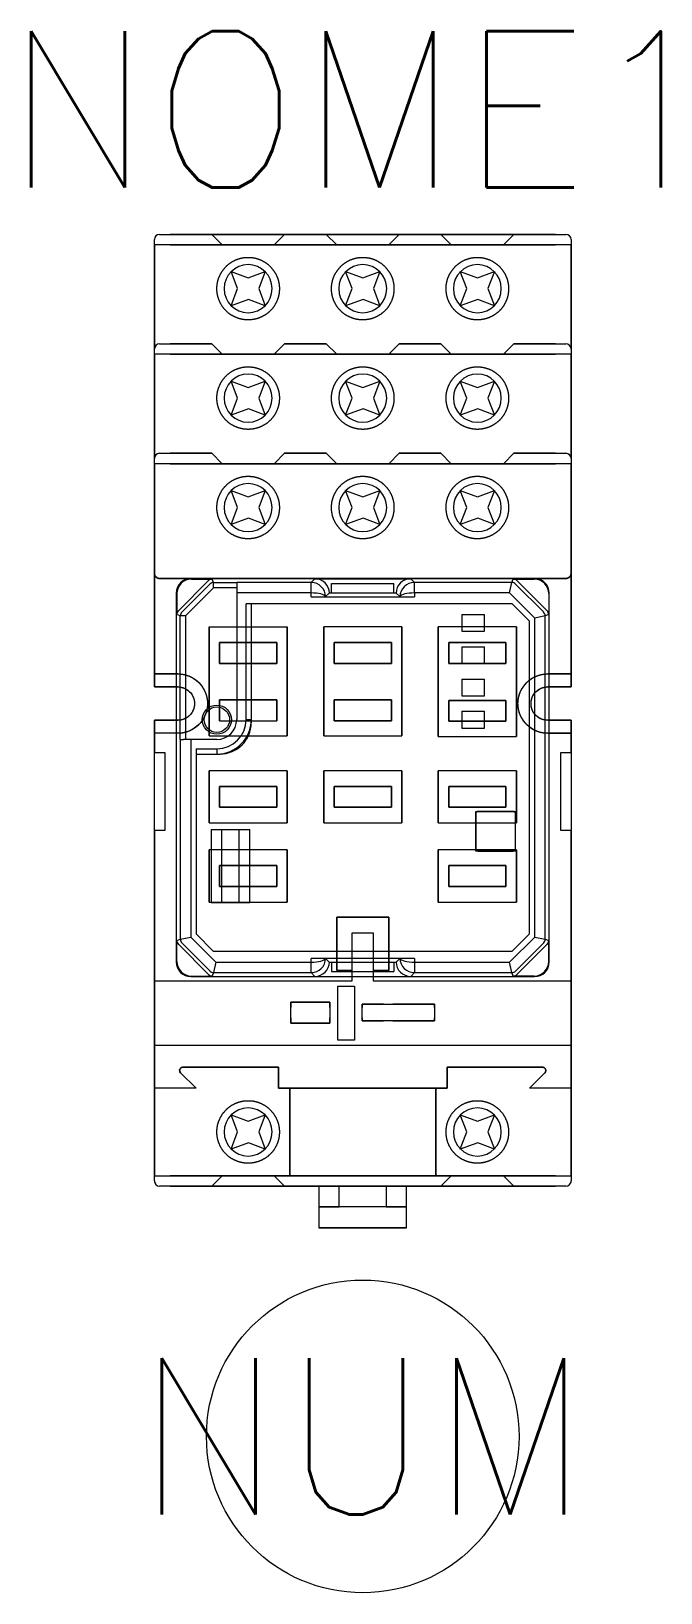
# Model space of a CAD drawing. Header units: millimetres. Extents: x -1.2 to 4.9, y -8.5 to 6.5.
import ezdxf
from ezdxf.enums import TextEntityAlignment as Align

# ---------------------------------------------------------------- set-up
doc = ezdxf.new("R2010")
doc.units = ezdxf.units.MM
doc.styles.add('Romans', font='romans.shx')

# ---------------------------------------------------------------- blocks, each defined once
blk = doc.blocks.new('SE2')
at = {"color": 7, "linetype": 'Continuous'}
for p, q in [((50.01, 102.07), (52.91, 104.97)), ((84.21, 105.17), (51.21, 105.17)), ((51.27, 105.11), (53.27, 105.11)), ((53.4, 104.78), (53.27, 105.11)), ((62.75, 104.78), (63.11, 105.14)), ((63.11, 105.14), (72.31, 105.14)), ((72.31, 105.14), (72.68, 104.78)), ((82.02, 104.78), (82.16, 105.11)), ((82.16, 105.11), (84.16, 105.11)), ((85.41, 102.07), (82.51, 104.97)), ((49.81, 103.77), (49.81, 68.37)), ((49.87, 103.71), (49.87, 101.71)), ((50.34, 101.93), (53.05, 104.64)), ((53.4, 104.28), (50.7, 101.58)), ((53.4, 104.78), (55.61, 104.78)), ((53.4, 104.28), (53.4, 104.78)), ((55.61, 104.28), (53.4, 104.28)), ((55.61, 104.78), (55.61, 103.78)), ((55.61, 104.78), (55.61, 104.78)), ((62.75, 104.78), (55.61, 104.78)), ((55.61, 103.78), (55.61, 91.62)), ((62.75, 103.78), (55.61, 103.78)), ((62.75, 103.78), (62.75, 104.78)), ((62.75, 103.41), (62.75, 103.78)), ((62.75, 103.41), (72.68, 103.41)), ((64.15, 103.42), (64.14, 103.42)), ((64.49, 103.77), (64.15, 103.42)), ((70.93, 103.77), (64.49, 103.77)), ((64.71, 103.77), (64.71, 104.67)), ((64.71, 104.67), (70.71, 104.67)), ((70.71, 103.77), (70.71, 104.67)), ((70.71, 103.77), (70.71, 104.67)), ((71.28, 103.42), (70.93, 103.77)), ((71.28, 103.42), (71.28, 103.42)), ((82.02, 104.78), (72.68, 104.78)), ((72.68, 103.78), (72.68, 104.78)), ((72.68, 103.78), (72.68, 103.41)), ((81.81, 103.78), (72.68, 103.78)), ((81.81, 103.78), (82.02, 104.78)), ((84.22, 101.37), (81.81, 103.78)), ((82.37, 104.63), (85.08, 101.93)), ((85.56, 103.71), (85.56, 101.71)), ((85.61, 68.37), (85.61, 103.77)), ((82.06, 102.72), (56.51, 102.72)), ((56.51, 91.62), (56.51, 102.72)), ((57.01, 102.72), (57.01, 91.32)), ((82.06, 102.72), (57.01, 102.72)), ((82.06, 102.72), (83.71, 101.07)), ((82.06, 102.72), (83.71, 101.07)), ((50.2, 101.58), (49.87, 101.71)), ((50.2, 89.72), (50.2, 101.58)), ((50.7, 101.58), (50.2, 101.58)), ((50.7, 101.58), (50.7, 89.72)), ((77.21, 101.72), (77.21, 100.12)), ((77.21, 101.72), (79.41, 101.72)), ((79.41, 100.12), (79.41, 101.72)), ((83.71, 71.07), (83.71, 101.07)), ((85.22, 101.57), (84.22, 101.37)), ((84.22, 70.77), (84.22, 101.37)), ((85.56, 101.71), (85.22, 101.57)), ((85.22, 70.56), (85.22, 101.57)), ((77.21, 100.12), (79.41, 100.12)), ((77.21, 98.62), (77.21, 97.02)), ((77.21, 98.62), (79.41, 98.62)), ((79.41, 97.02), (79.41, 98.62)), ((77.21, 97.02), (79.41, 97.02)), ((77.21, 95.52), (77.21, 93.92)), ((77.21, 95.52), (79.41, 95.52)), ((79.41, 93.92), (79.41, 95.52)), ((77.21, 93.92), (79.41, 93.92)), ((56.51, 91.62), (57.01, 91.62)), ((77.21, 92.42), (77.21, 90.82)), ((77.21, 92.42), (79.41, 92.42)), ((79.41, 90.82), (79.41, 92.42)), ((77.21, 90.82), (79.41, 90.82)), ((50.2, 89.72), (50.2, 89.72)), ((50.2, 89.72), (50.49, 89.72)), ((50.2, 89.72), (50.2, 70.56)), ((51.2, 89.72), (50.49, 89.72)), ((51.2, 89.72), (51.2, 70.77)), ((53.71, 89.72), (51.2, 89.72)), ((51.71, 88.82), (51.71, 71.07)), ((51.71, 88.82), (53.71, 88.82)), ((53.71, 88.82), (53.71, 88.32)), ((51.71, 88.32), (54.01, 88.32)), ((51.71, 88.32), (51.71, 71.07)), ((78.56, 79.02), (78.56, 82.82)), ((78.56, 82.82), (82.36, 82.82)), ((78.56, 82.62), (78.56, 79.22)), ((82.16, 82.82), (78.76, 82.82)), ((82.36, 79.02), (82.36, 82.82)), ((82.36, 79.22), (82.36, 82.62)), ((53.16, 81.07), (53.16, 74.07)), ((53.16, 81.07), (56.86, 81.07)), ((54.16, 81.07), (54.16, 74.07)), ((55.86, 74.07), (55.86, 81.07)), ((56.86, 74.07), (56.86, 81.07)), ((82.36, 79.02), (78.56, 79.02)), ((78.76, 79.02), (82.16, 79.02)), ((83.71, 71.07), (83.71, 76.2)), ((53.16, 74.07), (56.86, 74.07)), ((49.87, 70.42), (50.2, 70.56)), ((49.87, 68.42), (49.87, 70.42)), ((50.2, 70.56), (51.2, 70.77)), ((53.61, 68.36), (51.2, 70.77)), ((53.36, 69.42), (51.71, 71.07)), ((51.71, 71.07), (53.36, 69.42)), ((84.22, 70.77), (81.81, 68.36)), ((83.71, 71.07), (82.06, 69.42)), ((82.06, 69.42), (83.71, 71.07)), ((84.22, 70.77), (85.22, 70.56)), ((85.22, 70.56), (85.56, 70.42)), ((85.56, 68.42), (85.56, 70.42)), ((52.91, 67.17), (50.01, 70.07)), ((53.05, 67.5), (50.35, 70.21)), ((53.36, 69.42), (82.06, 69.42)), ((53.36, 69.42), (82.06, 69.42)), ((85.08, 70.21), (82.37, 67.5)), ((85.41, 70.07), (82.51, 67.17)), ((53.61, 68.36), (53.4, 67.36)), ((53.61, 68.36), (62.75, 68.36)), ((72.68, 68.72), (62.75, 68.72)), ((62.75, 68.36), (62.75, 68.72)), ((62.75, 67.36), (62.75, 68.36)), ((64.14, 68.71), (64.15, 68.71)), ((64.15, 68.71), (64.49, 68.37)), ((64.49, 68.37), (70.93, 68.37)), ((64.71, 68.37), (64.71, 67.47)), ((64.71, 67.47), (70.71, 67.47)), ((70.71, 68.37), (70.71, 67.47)), ((70.71, 68.37), (70.71, 67.47)), ((70.93, 68.37), (71.28, 68.71)), ((71.28, 68.71), (71.28, 68.71)), ((72.68, 68.72), (72.68, 68.36)), ((72.68, 68.36), (81.81, 68.36)), ((72.68, 68.36), (72.68, 67.36)), ((82.02, 67.36), (81.81, 68.36)), ((51.21, 66.97), (84.21, 66.97)), ((51.27, 67.02), (53.27, 67.02)), ((53.4, 67.36), (53.27, 67.02)), ((53.4, 67.36), (62.75, 67.36)), ((63.11, 66.99), (62.75, 67.36)), ((63.11, 66.99), (72.31, 66.99)), ((72.68, 67.36), (72.31, 66.99)), ((72.68, 67.36), (82.02, 67.36)), ((82.16, 67.02), (82.02, 67.36)), ((84.16, 67.02), (82.16, 67.02))]:
    blk.add_line(p, q, dxfattribs=at)
for radius in [1.4, 1.22]:
    blk.add_circle((53.71, 91.62), radius, dxfattribs=at)
for centre, radius, start, end in [((53.4, 104.28), 0.5, 90.0018, 134.9982), ((62.75, 103.38), 1.4, 89.5012, 89.9969), ((72.68, 103.38), 1.4, 90.0031, 90.4988), ((82.02, 104.28), 0.5, 45.0018, 89.9982), ((50.7, 101.58), 0.5, 135.0018, 179.9982), ((84.72, 101.57), 0.5, 0.0018, 44.9982), ((53.71, 91.62), 1.9, 270, 360), ((53.71, 91.62), 2.8, 270, 0), ((53.71, 91.62), 3.3, 270, 0), ((54.01, 91.32), 3, 270, 360), ((78.76, 82.62), 0.2, 90, 180), ((82.16, 82.62), 0.2, 0, 90), ((78.76, 79.22), 0.2, 180, 270), ((82.16, 79.22), 0.2, 270, 0), ((50.7, 70.56), 0.5, 180.0018, 224.9982), ((84.72, 70.56), 0.5, 315.0018, 359.9982), ((53.4, 67.86), 0.5, 225.0018, 269.9982), ((82.02, 67.86), 0.5, 270.0018, 314.9982), ((62.75, 68.76), 1.4, 270.0031, 270.4988), ((72.68, 68.76), 1.4, 269.5012, 269.9969)]:
    blk.add_arc(centre, radius, start, end, dxfattribs=at)
for centre, major_axis, ratio, start_param, end_param in [((51.21, 103.77), (0.99, -0.99), 0.999924, 2.356233, 3.926953), ((51.27, 103.71), (0.99, -0.99), 0.999924, 2.356233, 3.926953), ((53.27, 104.61), (0.191, -0.462), 0.999955, 2.748909, 3.534284), ((63.11, 103.74), (-0.99, -0.99), 0.999924, 2.372402, 3.926953), ((72.31, 103.74), (0.99, -0.99), 0.999924, 2.356233, 3.910783), ((82.16, 104.61), (-0.191, -0.462), 0.999955, 2.748909, 3.534276), ((84.16, 103.71), (-0.99, -0.99), 0.999924, 2.356233, 3.926953), ((84.21, 103.77), (-0.99, -0.99), 0.999924, 2.355257, 3.926953), ((62.75, 103.38), (-0.283, -0.283), 0.999924, 3.918302, 3.926953), ((62.75, 103.38), (-1.4, 0), 0.283219, 3.255762, 4.71315), ((62.75, 103.42), (1.4, 0), 0.008727, 4.712389, 6.169777), ((62.75, 103.38), (-1.29, 0.55), 0.996452, 3.573025, 5.104585), ((72.68, 103.38), (-1.29, -0.55), 0.996452, 4.320193, 5.851753), ((72.68, 103.38), (-1.4, 0), 0.283219, 4.711628, 6.169016), ((72.68, 103.42), (-1.4, 0), 0.008727, 0.113408, 1.570796), ((72.68, 103.38), (-0.283, 0.283), 0.999924, 5.497825, 5.506476), ((50.37, 101.71), (0.462, -0.191), 0.999955, 2.748909, 3.534276), ((85.06, 101.71), (-0.462, -0.191), 0.999955, 2.748909, 3.534276), ((50.37, 70.42), (0.462, 0.191), 0.999955, 2.748909, 3.534276), ((85.06, 70.42), (-0.462, 0.191), 0.999955, 2.748909, 3.534276), ((51.21, 68.37), (0.99, 0.99), 0.999924, 2.356233, 3.926953), ((51.27, 68.42), (0.99, 0.99), 0.999924, 2.356233, 3.926953), ((62.75, 68.71), (1.4, 0), 0.008727, 0.113406, 1.570796), ((62.75, 68.75), (1.4, 0), 0.283219, 4.711628, 6.169018), ((62.75, 68.76), (0.283, -0.283), 0.999924, 5.497825, 5.506476), ((62.75, 68.75), (1.29, 0.55), 0.996452, 4.320193, 5.851754), ((63.11, 68.39), (-0.99, 0.99), 0.999924, 2.356233, 3.910784), ((72.31, 68.39), (0.99, 0.99), 0.999924, 2.372402, 3.926953), ((72.68, 68.71), (-1.4, 0), 0.008727, 4.712389, 6.169779), ((72.68, 68.75), (1.29, -0.55), 0.996452, 3.573024, 5.104585), ((72.68, 68.75), (1.4, 0), 0.283219, 3.25576, 4.71315), ((72.68, 68.76), (0.283, 0.283), 0.999924, 3.918302, 3.926953), ((84.16, 68.42), (-0.99, 0.99), 0.999924, 2.356233, 3.926953), ((84.21, 68.37), (-0.99, 0.99), 0.999924, 2.356233, 3.926953), ((53.27, 67.52), (0.191, 0.462), 0.999955, 2.748909, 3.534276), ((82.16, 67.52), (-0.191, 0.462), 0.999955, 2.748909, 3.534276)]:
    blk.add_ellipse(centre, major_axis=major_axis, ratio=ratio, start_param=start_param, end_param=end_param, dxfattribs=at)
blk = doc.blocks.new('SE')
at = {"color": 7, "linetype": 'Continuous'}
for p, q in [((39.84, 202.25), (40.84, 202.25)), ((39.84, 202.25), (40.84, 202.25)), ((44.84, 202.25), (40.84, 202.25)), ((40.84, 202.25), (44.84, 202.25)), ((51.84, 202.25), (44.84, 202.25)), ((44.84, 202.25), (45.84, 201.25)), ((45.84, 201.25), (44.84, 202.25)), ((44.84, 202.25), (51.84, 202.25)), ((50.84, 201.25), (51.84, 202.25)), ((51.84, 202.25), (50.84, 201.25)), ((53.05, 202.25), (51.84, 202.25)), ((51.84, 202.25), (53.05, 202.25)), ((54.64, 202.25), (53.05, 202.25)), ((53.05, 202.25), (54.64, 202.25)), ((55.84, 202.25), (54.64, 202.25)), ((54.64, 202.25), (55.84, 202.25)), ((62.84, 202.25), (55.84, 202.25)), ((55.84, 202.25), (56.84, 201.25)), ((56.84, 201.25), (55.84, 202.25)), ((55.84, 202.25), (62.84, 202.25)), ((61.84, 201.25), (62.84, 202.25)), ((62.84, 202.25), (61.84, 201.25)), ((64.05, 202.25), (62.84, 202.25)), ((62.84, 202.25), (64.05, 202.25)), ((65.64, 202.25), (64.05, 202.25)), ((64.05, 202.25), (65.64, 202.25)), ((66.84, 202.25), (65.64, 202.25)), ((65.64, 202.25), (66.84, 202.25)), ((73.84, 202.25), (66.84, 202.25)), ((66.84, 202.25), (67.84, 201.25)), ((67.84, 201.25), (66.84, 202.25)), ((66.84, 202.25), (73.84, 202.25)), ((72.84, 201.25), (73.84, 202.25)), ((73.84, 202.25), (72.84, 201.25)), ((77.84, 202.25), (73.84, 202.25)), ((73.84, 202.25), (77.84, 202.25)), ((77.84, 202.25), (78.84, 202.25)), ((77.84, 202.25), (78.84, 202.25)), ((39.34, 201.25), (39.34, 201.75)), ((39.34, 201.25), (39.34, 201.75)), ((39.34, 191.25), (39.34, 201.25)), ((40.84, 201.25), (39.34, 201.25)), ((40.84, 201.25), (39.34, 201.25)), ((39.34, 201.25), (39.34, 191.25)), ((40.84, 201.25), (77.84, 201.25)), ((77.84, 201.25), (40.84, 201.25)), ((79.34, 201.25), (77.84, 201.25)), ((79.34, 201.25), (77.84, 201.25)), ((79.34, 201.75), (79.34, 201.25)), ((79.34, 201.75), (79.34, 201.25)), ((79.34, 201.25), (79.34, 191.25)), ((79.34, 191.25), (79.34, 201.25)), ((47.32, 197.05), (46.7, 198.68)), ((46.7, 198.68), (48.34, 198.07)), ((48.34, 198.07), (49.98, 198.68)), ((49.98, 198.68), (49.36, 197.05)), ((58.32, 197.05), (57.7, 198.68)), ((57.7, 198.68), (59.34, 198.07)), ((59.34, 198.07), (60.98, 198.68)), ((60.98, 198.68), (60.36, 197.05)), ((69.32, 197.05), (68.7, 198.68)), ((68.7, 198.68), (70.34, 198.07)), ((70.34, 198.07), (71.98, 198.68)), ((71.98, 198.68), (71.36, 197.05)), ((46.7, 195.41), (47.32, 197.05)), ((49.36, 197.05), (49.98, 195.41)), ((57.7, 195.41), (58.32, 197.05)), ((60.36, 197.05), (60.98, 195.41)), ((68.7, 195.41), (69.32, 197.05)), ((71.36, 197.05), (71.98, 195.41)), ((48.39, 196.02), (46.7, 195.41)), ((49.98, 195.41), (48.39, 196.02)), ((59.39, 196.02), (57.7, 195.41)), ((60.98, 195.41), (59.39, 196.02)), ((70.39, 196.02), (68.7, 195.41)), ((71.98, 195.41), (70.39, 196.02)), ((39.84, 191.75), (40.84, 191.75)), ((39.84, 191.75), (40.84, 191.75)), ((44.84, 191.75), (40.84, 191.75)), ((40.84, 191.75), (44.84, 191.75)), ((44.84, 191.75), (45.84, 190.75)), ((45.84, 190.75), (44.84, 191.75)), ((50.84, 190.75), (51.84, 191.75)), ((51.84, 191.75), (50.84, 190.75)), ((53.05, 191.75), (51.84, 191.75)), ((51.84, 191.75), (53.05, 191.75)), ((53.05, 191.75), (54.64, 191.75)), ((54.64, 191.75), (53.05, 191.75)), ((55.84, 191.75), (54.64, 191.75)), ((54.64, 191.75), (55.84, 191.75)), ((55.84, 191.75), (56.84, 190.75)), ((56.84, 190.75), (55.84, 191.75)), ((61.84, 190.75), (62.84, 191.75)), ((62.84, 191.75), (61.84, 190.75)), ((64.05, 191.75), (62.84, 191.75)), ((62.84, 191.75), (64.05, 191.75)), ((64.05, 191.75), (65.64, 191.75)), ((65.64, 191.75), (64.05, 191.75)), ((66.84, 191.75), (65.64, 191.75)), ((65.64, 191.75), (66.84, 191.75)), ((66.84, 191.75), (67.84, 190.75)), ((67.84, 190.75), (66.84, 191.75)), ((72.84, 190.75), (73.84, 191.75)), ((73.84, 191.75), (72.84, 190.75)), ((77.84, 191.75), (73.84, 191.75)), ((73.84, 191.75), (77.84, 191.75)), ((77.84, 191.75), (78.84, 191.75)), ((77.84, 191.75), (78.84, 191.75)), ((39.34, 190.75), (39.34, 191.25)), ((39.34, 190.75), (39.34, 191.25)), ((39.34, 180.75), (39.34, 190.75)), ((40.84, 190.75), (39.34, 190.75)), ((40.84, 190.75), (39.34, 190.75)), ((39.34, 190.75), (39.34, 180.75)), ((40.84, 190.75), (77.84, 190.75)), ((77.84, 190.75), (40.84, 190.75)), ((79.34, 190.75), (77.84, 190.75)), ((79.34, 190.75), (77.84, 190.75)), ((79.34, 191.25), (79.34, 190.75)), ((79.34, 191.25), (79.34, 190.75)), ((79.34, 190.75), (79.34, 180.75)), ((79.34, 180.75), (79.34, 190.75)), ((47.32, 186.55), (46.7, 188.18)), ((46.7, 188.18), (48.34, 187.57)), ((48.34, 187.57), (49.98, 188.18)), ((49.98, 188.18), (49.36, 186.55)), ((58.32, 186.55), (57.7, 188.18)), ((57.7, 188.18), (59.34, 187.57)), ((59.34, 187.57), (60.98, 188.18)), ((60.98, 188.18), (60.36, 186.55)), ((69.32, 186.55), (68.7, 188.18)), ((68.7, 188.18), (70.34, 187.57)), ((70.34, 187.57), (71.98, 188.18)), ((71.98, 188.18), (71.36, 186.55)), ((46.7, 184.91), (47.32, 186.55)), ((49.36, 186.55), (49.98, 184.91)), ((57.7, 184.91), (58.32, 186.55)), ((60.36, 186.55), (60.98, 184.91)), ((68.7, 184.91), (69.32, 186.55)), ((71.36, 186.55), (71.98, 184.91)), ((48.39, 185.52), (46.7, 184.91)), ((49.98, 184.91), (48.39, 185.52)), ((59.39, 185.52), (57.7, 184.91)), ((60.98, 184.91), (59.39, 185.52)), ((70.39, 185.52), (68.7, 184.91)), ((71.98, 184.91), (70.39, 185.52)), ((39.34, 180.25), (39.34, 180.75)), ((39.34, 180.25), (39.34, 180.75)), ((39.34, 169.75), (39.34, 180.25)), ((40.84, 180.25), (39.34, 180.25)), ((40.84, 180.25), (39.34, 180.25)), ((39.34, 180.25), (39.34, 169.75)), ((39.84, 181.25), (40.84, 181.25)), ((39.84, 181.25), (40.84, 181.25)), ((44.84, 181.25), (40.84, 181.25)), ((40.84, 181.25), (44.84, 181.25)), ((40.84, 180.25), (77.84, 180.25)), ((77.84, 180.25), (40.84, 180.25)), ((44.84, 181.25), (45.84, 180.25)), ((45.84, 180.25), (44.84, 181.25)), ((50.84, 180.25), (51.84, 181.25)), ((51.84, 181.25), (50.84, 180.25)), ((53.05, 181.25), (51.84, 181.25)), ((51.84, 181.25), (53.05, 181.25)), ((53.05, 181.25), (54.64, 181.25)), ((54.64, 181.25), (53.05, 181.25)), ((55.84, 181.25), (54.64, 181.25)), ((54.64, 181.25), (55.84, 181.25)), ((55.84, 181.25), (56.84, 180.25)), ((56.84, 180.25), (55.84, 181.25)), ((61.84, 180.25), (62.84, 181.25)), ((62.84, 181.25), (61.84, 180.25)), ((64.05, 181.25), (62.84, 181.25)), ((62.84, 181.25), (64.05, 181.25)), ((64.05, 181.25), (65.64, 181.25)), ((65.64, 181.25), (64.05, 181.25)), ((66.84, 181.25), (65.64, 181.25)), ((65.64, 181.25), (66.84, 181.25)), ((66.84, 181.25), (67.84, 180.25)), ((67.84, 180.25), (66.84, 181.25)), ((72.84, 180.25), (73.84, 181.25)), ((73.84, 181.25), (72.84, 180.25)), ((77.84, 181.25), (73.84, 181.25)), ((73.84, 181.25), (77.84, 181.25)), ((77.84, 181.25), (78.84, 181.25)), ((77.84, 181.25), (78.84, 181.25)), ((79.34, 180.25), (77.84, 180.25)), ((79.34, 180.25), (77.84, 180.25)), ((79.34, 180.75), (79.34, 180.25)), ((79.34, 180.75), (79.34, 180.25)), ((79.34, 180.25), (79.34, 169.75)), ((79.34, 169.75), (79.34, 180.25)), ((47.32, 176.05), (46.7, 177.68)), ((46.7, 177.68), (48.34, 177.07)), ((48.34, 177.07), (49.98, 177.68)), ((49.98, 177.68), (49.36, 176.05)), ((58.32, 176.05), (57.7, 177.68)), ((57.7, 177.68), (59.34, 177.07)), ((59.34, 177.07), (60.98, 177.68)), ((60.98, 177.68), (60.36, 176.05)), ((69.32, 176.05), (68.7, 177.68)), ((68.7, 177.68), (70.34, 177.07)), ((70.34, 177.07), (71.98, 177.68)), ((71.98, 177.68), (71.36, 176.05)), ((46.7, 174.41), (47.32, 176.05)), ((49.36, 176.05), (49.98, 174.41)), ((57.7, 174.41), (58.32, 176.05)), ((60.36, 176.05), (60.98, 174.41)), ((68.7, 174.41), (69.32, 176.05)), ((71.36, 176.05), (71.98, 174.41)), ((48.39, 175.02), (46.7, 174.41)), ((49.98, 174.41), (48.39, 175.02)), ((59.39, 175.02), (57.7, 174.41)), ((60.98, 174.41), (59.39, 175.02)), ((70.39, 175.02), (68.7, 174.41)), ((71.98, 174.41), (70.39, 175.02)), ((39.34, 169.75), (39.34, 160.09)), ((39.34, 160.09), (39.34, 169.75)), ((79.34, 169.75), (79.34, 160.09)), ((79.34, 160.09), (79.34, 169.75)), ((39.84, 169.25), (78.84, 169.25)), ((78.84, 169.25), (39.84, 169.25)), ((44.59, 162.6), (44.59, 164.6)), ((44.59, 164.6), (44.59, 162.6)), ((44.59, 164.6), (52.09, 164.6)), ((52.09, 164.6), (52.09, 162.6)), ((52.09, 162.6), (52.09, 164.6)), ((55.59, 162.6), (55.59, 164.6)), ((63.09, 164.6), (55.59, 164.6)), ((55.59, 164.6), (55.59, 162.6)), ((63.09, 164.6), (63.09, 162.6)), ((63.09, 162.6), (63.09, 164.6)), ((66.59, 162.6), (66.59, 164.6)), ((74.09, 164.6), (66.59, 164.6)), ((66.59, 164.6), (66.59, 162.6)), ((74.09, 164.6), (74.09, 162.6)), ((74.09, 162.6), (74.09, 164.6)), ((44.59, 161.6), (44.59, 162.6)), ((44.59, 162.6), (44.59, 161.6)), ((45.59, 163.1), (45.59, 162.6)), ((51.09, 163.1), (45.59, 163.1)), ((45.59, 163.1), (45.59, 162.6)), ((45.59, 162.6), (45.59, 163.1)), ((45.59, 163.1), (51.09, 163.1)), ((45.59, 162.6), (45.59, 161.6)), ((45.59, 161.6), (45.59, 162.6)), ((51.09, 162.6), (51.09, 163.1)), ((51.09, 162.6), (51.09, 163.1)), ((51.09, 163.1), (51.09, 162.6)), ((51.09, 161.6), (51.09, 162.6)), ((51.09, 162.6), (51.09, 161.6)), ((52.09, 162.6), (52.09, 161.6)), ((52.09, 161.6), (52.09, 162.6)), ((55.59, 161.6), (55.59, 162.6)), ((55.59, 162.6), (55.59, 161.6)), ((56.59, 163.1), (56.59, 162.6)), ((62.09, 163.1), (56.59, 163.1)), ((56.59, 163.1), (56.59, 162.6)), ((56.59, 162.6), (56.59, 163.1)), ((56.59, 163.1), (62.09, 163.1)), ((56.59, 162.6), (56.59, 161.6)), ((56.59, 161.6), (56.59, 162.6)), ((62.09, 162.6), (62.09, 163.1)), ((62.09, 162.6), (62.09, 163.1)), ((62.09, 163.1), (62.09, 162.6)), ((62.09, 161.6), (62.09, 162.6)), ((62.09, 162.6), (62.09, 161.6)), ((63.09, 162.6), (63.09, 161.6)), ((63.09, 161.6), (63.09, 162.6)), ((66.59, 161.6), (66.59, 162.6)), ((66.59, 162.6), (66.59, 161.6)), ((67.59, 163.1), (67.59, 162.6)), ((73.09, 163.1), (67.59, 163.1)), ((67.59, 163.1), (67.59, 162.6)), ((67.59, 162.6), (67.59, 163.1)), ((67.59, 163.1), (73.09, 163.1)), ((67.59, 162.6), (67.59, 161.6)), ((67.59, 161.6), (67.59, 162.6)), ((73.09, 162.6), (73.09, 163.1)), ((73.09, 162.6), (73.09, 163.1)), ((73.09, 163.1), (73.09, 162.6)), ((73.09, 161.6), (73.09, 162.6)), ((73.09, 162.6), (73.09, 161.6)), ((74.09, 162.6), (74.09, 161.6)), ((74.09, 161.6), (74.09, 162.6)), ((44.59, 157.1), (44.59, 161.6)), ((44.59, 161.6), (44.59, 157.1)), ((45.59, 161.6), (45.59, 161.1)), ((45.59, 161.1), (45.59, 161.6)), ((45.59, 161.6), (45.59, 161.1)), ((51.09, 161.1), (45.59, 161.1)), ((45.59, 161.1), (51.09, 161.1)), ((51.09, 161.1), (51.09, 161.6)), ((51.09, 161.6), (51.09, 161.1)), ((51.09, 161.1), (51.09, 161.6)), ((52.09, 161.6), (52.09, 157.1)), ((52.09, 157.1), (52.09, 161.6)), ((55.59, 157.1), (55.59, 161.6)), ((55.59, 161.6), (55.59, 157.1)), ((56.59, 161.6), (56.59, 161.1)), ((56.59, 161.6), (56.59, 161.1)), ((56.59, 161.1), (56.59, 161.6)), ((56.59, 161.1), (62.09, 161.1)), ((62.09, 161.1), (56.59, 161.1)), ((62.09, 161.1), (62.09, 161.6)), ((62.09, 161.1), (62.09, 161.6)), ((62.09, 161.6), (62.09, 161.1)), ((63.09, 161.6), (63.09, 157.1)), ((63.09, 157.1), (63.09, 161.6)), ((66.59, 157.05), (66.59, 161.6)), ((66.59, 161.6), (66.59, 157.05)), ((67.59, 161.6), (67.59, 161.1)), ((67.59, 161.1), (67.59, 161.6)), ((67.59, 161.6), (67.59, 161.1)), ((73.09, 161.1), (67.59, 161.1)), ((67.59, 161.1), (73.09, 161.1)), ((73.09, 161.1), (73.09, 161.6)), ((73.09, 161.6), (73.09, 161.1)), ((73.09, 161.1), (73.09, 161.6)), ((74.09, 161.6), (74.09, 157.05)), ((74.09, 157.05), (74.09, 161.6)), ((39.34, 160.09), (41.59, 160.09)), ((39.34, 158.84), (39.34, 160.09)), ((39.34, 160.09), (39.34, 158.84)), ((41.59, 160.09), (39.34, 160.09)), ((41.59, 158.84), (39.34, 158.84)), ((39.34, 158.84), (41.59, 158.84)), ((77.09, 160.09), (79.34, 160.09)), ((79.34, 160.09), (77.09, 160.09)), ((79.34, 158.84), (77.09, 158.84)), ((77.09, 158.84), (79.34, 158.84)), ((79.34, 160.09), (79.34, 158.84)), ((79.34, 158.84), (79.34, 160.09)), ((45.59, 157.6), (45.59, 157.1)), ((51.09, 157.6), (45.59, 157.6)), ((45.59, 157.6), (45.59, 157.1)), ((45.59, 157.1), (45.59, 157.6)), ((45.59, 157.6), (51.09, 157.6)), ((51.09, 157.1), (51.09, 157.6)), ((51.09, 157.1), (51.09, 157.6)), ((51.09, 157.6), (51.09, 157.1)), ((56.59, 157.6), (56.59, 157.1)), ((62.09, 157.6), (56.59, 157.6)), ((56.59, 157.6), (56.59, 157.1)), ((56.59, 157.1), (56.59, 157.6)), ((56.59, 157.6), (62.09, 157.6)), ((62.09, 157.1), (62.09, 157.6)), ((62.09, 157.1), (62.09, 157.6)), ((62.09, 157.6), (62.09, 157.1)), ((67.59, 157.55), (67.59, 157.05)), ((73.09, 157.55), (67.59, 157.55)), ((67.59, 157.55), (67.59, 157.05)), ((67.59, 157.05), (67.59, 157.55)), ((67.59, 157.55), (73.09, 157.55)), ((73.09, 157.05), (73.09, 157.55)), ((73.09, 157.05), (73.09, 157.55)), ((73.09, 157.55), (73.09, 157.05)), ((44.59, 156.1), (44.59, 157.1)), ((44.59, 157.1), (44.59, 156.1)), ((44.59, 154.14), (44.59, 156.1)), ((44.59, 156.1), (44.59, 154.14)), ((45.59, 157.1), (45.59, 156.1)), ((45.59, 156.1), (45.59, 157.1)), ((45.59, 156.1), (45.59, 155.6)), ((45.59, 156.1), (45.59, 155.6)), ((45.59, 155.6), (45.59, 156.1)), ((51.09, 156.1), (51.09, 157.1)), ((51.09, 157.1), (51.09, 156.1)), ((51.09, 155.6), (51.09, 156.1)), ((51.09, 155.6), (51.09, 156.1)), ((51.09, 156.1), (51.09, 155.6)), ((52.09, 157.1), (52.09, 156.1)), ((52.09, 156.1), (52.09, 157.1)), ((52.09, 156.1), (52.09, 154.14)), ((52.09, 154.14), (52.09, 156.1)), ((55.59, 156.1), (55.59, 157.1)), ((55.59, 157.1), (55.59, 156.1)), ((55.59, 154.14), (55.59, 156.1)), ((55.59, 156.1), (55.59, 154.14)), ((56.59, 157.1), (56.59, 156.1)), ((56.59, 156.1), (56.59, 157.1)), ((56.59, 156.1), (56.59, 155.6)), ((56.59, 156.1), (56.59, 155.6)), ((56.59, 155.6), (56.59, 156.1)), ((62.09, 156.1), (62.09, 157.1)), ((62.09, 157.1), (62.09, 156.1)), ((62.09, 155.6), (62.09, 156.1)), ((62.09, 155.6), (62.09, 156.1)), ((62.09, 156.1), (62.09, 155.6)), ((63.09, 157.1), (63.09, 156.1)), ((63.09, 156.1), (63.09, 157.1)), ((63.09, 156.1), (63.09, 154.14)), ((63.09, 154.14), (63.09, 156.1)), ((66.59, 156.05), (66.59, 157.05)), ((66.59, 157.05), (66.59, 156.05)), ((66.59, 154.1), (66.59, 156.05)), ((66.59, 156.05), (66.59, 154.1)), ((67.59, 157.05), (67.59, 156.05)), ((67.59, 156.05), (67.59, 157.05)), ((67.59, 156.05), (67.59, 155.55)), ((67.59, 156.05), (67.59, 155.55)), ((67.59, 155.55), (67.59, 156.05)), ((73.09, 156.05), (73.09, 157.05)), ((73.09, 157.05), (73.09, 156.05)), ((73.09, 155.55), (73.09, 156.05)), ((73.09, 155.55), (73.09, 156.05)), ((73.09, 156.05), (73.09, 155.55)), ((74.09, 157.05), (74.09, 156.05)), ((74.09, 156.05), (74.09, 157.05)), ((74.09, 156.05), (74.09, 154.1)), ((74.09, 154.1), (74.09, 156.05)), ((39.34, 154.39), (39.34, 155.64)), ((39.34, 155.64), (41.59, 155.64)), ((41.59, 155.64), (39.34, 155.64)), ((39.34, 155.64), (39.34, 154.39)), ((39.34, 152.54), (39.34, 154.39)), ((41.59, 154.39), (39.34, 154.39)), ((39.34, 154.39), (39.34, 152.54)), ((45.59, 155.6), (51.09, 155.6)), ((56.59, 155.6), (62.09, 155.6)), ((62.09, 155.6), (56.59, 155.6)), ((67.59, 155.55), (73.09, 155.55)), ((73.09, 155.55), (67.59, 155.55)), ((77.09, 155.64), (79.34, 155.64)), ((79.34, 155.64), (77.09, 155.64)), ((79.34, 154.39), (77.09, 154.39)), ((77.09, 154.39), (79.34, 154.39)), ((79.34, 155.64), (79.34, 154.39)), ((79.34, 154.39), (79.34, 155.64)), ((79.34, 154.39), (79.34, 152.54)), ((79.34, 152.54), (79.34, 154.39)), ((44.59, 154.14), (52.09, 154.14)), ((55.59, 154.14), (63.09, 154.14)), ((66.59, 154.1), (74.09, 154.1)), ((39.34, 149.54), (39.34, 152.54)), ((39.34, 149.54), (39.34, 152.54)), ((39.34, 152.54), (40.34, 152.54)), ((39.34, 152.54), (40.34, 152.54)), ((40.34, 152.54), (40.34, 145.07)), ((78.34, 152.54), (79.34, 152.54)), ((78.34, 145.07), (78.34, 152.54)), ((78.34, 152.54), (79.34, 152.54)), ((78.34, 145.07), (78.34, 152.54)), ((79.34, 152.54), (79.34, 149.54)), ((79.34, 152.54), (79.34, 149.54)), ((44.59, 148.8), (44.59, 150.8)), ((52.09, 150.8), (44.59, 150.8)), ((44.59, 150.8), (44.59, 148.8)), ((52.09, 150.8), (52.09, 148.8)), ((52.09, 148.8), (52.09, 150.8)), ((55.59, 148.8), (55.59, 150.8)), ((63.09, 150.8), (55.59, 150.8)), ((55.59, 150.8), (55.59, 148.8)), ((63.09, 150.8), (63.09, 148.8)), ((63.09, 148.8), (63.09, 150.8)), ((66.59, 148.8), (66.59, 150.8)), ((74.09, 150.8), (66.59, 150.8)), ((66.59, 150.8), (66.59, 148.8)), ((74.09, 150.8), (74.09, 148.8)), ((74.09, 148.8), (74.09, 150.8)), ((39.34, 145.07), (39.34, 149.54)), ((39.34, 145.07), (39.34, 149.54)), ((40.34, 149.54), (40.34, 145.07)), ((44.59, 147.8), (44.59, 148.8)), ((44.59, 148.8), (44.59, 147.8)), ((45.59, 149.3), (45.59, 148.8)), ((51.09, 149.3), (45.59, 149.3)), ((45.59, 149.3), (45.59, 148.8)), ((45.59, 148.8), (45.59, 149.3)), ((45.59, 149.3), (51.09, 149.3)), ((45.59, 148.8), (45.59, 147.8)), ((45.59, 147.8), (45.59, 148.8)), ((51.09, 148.8), (51.09, 149.3)), ((51.09, 148.8), (51.09, 149.3)), ((51.09, 149.3), (51.09, 148.8)), ((51.09, 147.8), (51.09, 148.8)), ((51.09, 148.8), (51.09, 147.8)), ((52.09, 148.8), (52.09, 147.8)), ((52.09, 147.8), (52.09, 148.8)), ((55.59, 147.8), (55.59, 148.8)), ((55.59, 148.8), (55.59, 147.8)), ((56.59, 149.3), (56.59, 148.8)), ((62.09, 149.3), (56.59, 149.3)), ((56.59, 149.3), (56.59, 148.8)), ((56.59, 148.8), (56.59, 149.3)), ((56.59, 149.3), (62.09, 149.3)), ((56.59, 148.8), (56.59, 147.8)), ((56.59, 147.8), (56.59, 148.8)), ((62.09, 148.8), (62.09, 149.3)), ((62.09, 148.8), (62.09, 149.3)), ((62.09, 149.3), (62.09, 148.8)), ((62.09, 147.8), (62.09, 148.8)), ((62.09, 148.8), (62.09, 147.8)), ((63.09, 147.8), (63.09, 148.8)), ((63.09, 148.8), (63.09, 147.8)), ((66.59, 147.8), (66.59, 148.8)), ((66.59, 148.8), (66.59, 147.8)), ((67.59, 149.3), (67.59, 148.8)), ((73.09, 149.3), (67.59, 149.3)), ((67.59, 149.3), (67.59, 148.8)), ((67.59, 148.8), (67.59, 149.3)), ((67.59, 149.3), (73.09, 149.3)), ((67.59, 148.8), (67.59, 147.8)), ((67.59, 147.8), (67.59, 148.8)), ((73.09, 148.8), (73.09, 149.3)), ((73.09, 148.8), (73.09, 149.3)), ((73.09, 149.3), (73.09, 148.8)), ((73.09, 147.8), (73.09, 148.8)), ((73.09, 148.8), (73.09, 147.8)), ((74.09, 148.8), (74.09, 147.8)), ((74.09, 147.8), (74.09, 148.8)), ((78.34, 145.07), (78.34, 149.54)), ((79.34, 149.54), (79.34, 145.07)), ((79.34, 149.54), (79.34, 145.07)), ((44.59, 145.8), (44.59, 147.8)), ((44.59, 147.8), (44.59, 145.8)), ((45.59, 147.8), (45.59, 147.3)), ((45.59, 147.8), (45.59, 147.3)), ((45.59, 147.3), (45.59, 147.8)), ((45.59, 147.3), (51.09, 147.3)), ((51.09, 147.3), (45.59, 147.3)), ((51.09, 147.3), (51.09, 147.8)), ((51.09, 147.3), (51.09, 147.8)), ((51.09, 147.8), (51.09, 147.3)), ((52.09, 147.8), (52.09, 145.8)), ((52.09, 145.8), (52.09, 147.8)), ((55.59, 145.8), (55.59, 147.8)), ((55.59, 147.8), (55.59, 145.8)), ((56.59, 147.8), (56.59, 147.3)), ((56.59, 147.8), (56.59, 147.3)), ((56.59, 147.3), (56.59, 147.8)), ((56.59, 147.3), (62.09, 147.3)), ((62.09, 147.3), (56.59, 147.3)), ((62.09, 147.3), (62.09, 147.8)), ((62.09, 147.3), (62.09, 147.8)), ((62.09, 147.8), (62.09, 147.3)), ((63.09, 145.8), (63.09, 147.8)), ((63.09, 147.8), (63.09, 145.8)), ((66.59, 145.8), (66.59, 147.8)), ((66.59, 147.8), (66.59, 145.8)), ((67.59, 147.8), (67.59, 147.3)), ((67.59, 147.8), (67.59, 147.3)), ((67.59, 147.3), (67.59, 147.8)), ((67.59, 147.3), (73.09, 147.3)), ((73.09, 147.3), (67.59, 147.3)), ((73.09, 147.3), (73.09, 147.8)), ((73.09, 147.3), (73.09, 147.8)), ((73.09, 147.8), (73.09, 147.3)), ((74.09, 147.8), (74.09, 145.8)), ((74.09, 145.8), (74.09, 147.8)), ((44.59, 145.8), (52.09, 145.8)), ((55.59, 145.8), (63.09, 145.8)), ((66.59, 145.8), (74.09, 145.8)), ((39.34, 130.65), (39.34, 145.07)), ((40.34, 145.07), (39.34, 145.07)), ((40.34, 145.07), (39.34, 145.07)), ((39.34, 145.07), (39.34, 130.65)), ((79.34, 145.07), (78.34, 145.07)), ((79.34, 145.07), (78.34, 145.07)), ((79.34, 145.07), (79.34, 130.65)), ((79.34, 130.65), (79.34, 145.07)), ((44.59, 141.2), (44.59, 143.2)), ((52.09, 143.2), (44.59, 143.2)), ((44.59, 143.2), (44.59, 141.2)), ((52.09, 143.2), (52.09, 141.2)), ((52.09, 141.2), (52.09, 143.2)), ((66.59, 141.2), (66.59, 143.2)), ((74.09, 143.2), (66.59, 143.2)), ((66.59, 143.2), (66.59, 141.2)), ((74.09, 143.2), (74.09, 141.2)), ((74.09, 141.2), (74.09, 143.2)), ((44.59, 140.2), (44.59, 141.2)), ((44.59, 141.2), (44.59, 140.2)), ((45.59, 141.7), (45.59, 141.2)), ((45.59, 141.7), (45.59, 141.2)), ((51.09, 141.7), (45.59, 141.7)), ((45.59, 141.2), (45.59, 141.7)), ((45.59, 141.7), (51.09, 141.7)), ((45.59, 141.2), (45.59, 140.2)), ((45.59, 140.2), (45.59, 141.2)), ((51.09, 141.2), (51.09, 141.7)), ((51.09, 141.2), (51.09, 141.7)), ((51.09, 141.7), (51.09, 141.2)), ((51.09, 140.2), (51.09, 141.2)), ((51.09, 141.2), (51.09, 140.2)), ((52.09, 141.2), (52.09, 140.2)), ((52.09, 140.2), (52.09, 141.2)), ((66.59, 140.2), (66.59, 141.2)), ((66.59, 141.2), (66.59, 140.2)), ((67.59, 141.7), (67.59, 141.2)), ((73.09, 141.7), (67.59, 141.7)), ((67.59, 141.7), (67.59, 141.2)), ((67.59, 141.2), (67.59, 141.7)), ((67.59, 141.7), (73.09, 141.7)), ((67.59, 141.2), (67.59, 140.2)), ((67.59, 140.2), (67.59, 141.2)), ((73.09, 141.2), (73.09, 141.7)), ((73.09, 141.2), (73.09, 141.7)), ((73.09, 141.7), (73.09, 141.2)), ((73.09, 140.2), (73.09, 141.2)), ((73.09, 141.2), (73.09, 140.2)), ((74.09, 141.2), (74.09, 140.2)), ((74.09, 140.2), (74.09, 141.2)), ((44.59, 138.2), (44.59, 140.2)), ((44.59, 140.2), (44.59, 138.2)), ((45.59, 140.2), (45.59, 139.7)), ((45.59, 140.2), (45.59, 139.7)), ((45.59, 139.7), (45.59, 140.2)), ((45.59, 139.7), (51.09, 139.7)), ((51.09, 139.7), (45.59, 139.7)), ((51.09, 139.7), (51.09, 140.2)), ((51.09, 139.7), (51.09, 140.2)), ((51.09, 140.2), (51.09, 139.7)), ((52.09, 140.2), (52.09, 138.2)), ((52.09, 138.2), (52.09, 140.2)), ((66.59, 138.2), (66.59, 140.2)), ((66.59, 140.2), (66.59, 138.2)), ((67.59, 140.2), (67.59, 139.7)), ((67.59, 140.2), (67.59, 139.7)), ((67.59, 139.7), (67.59, 140.2)), ((67.59, 139.7), (73.09, 139.7)), ((73.09, 139.7), (67.59, 139.7)), ((73.09, 139.7), (73.09, 140.2)), ((73.09, 139.7), (73.09, 140.2)), ((73.09, 140.2), (73.09, 139.7)), ((74.09, 140.2), (74.09, 138.2)), ((74.09, 138.2), (74.09, 140.2)), ((44.59, 138.2), (52.09, 138.2)), ((66.59, 138.2), (74.09, 138.2)), ((56.84, 131.65), (56.84, 136.75)), ((56.84, 136.75), (61.84, 136.75)), ((61.84, 136.75), (56.84, 136.75)), ((56.84, 136.75), (56.84, 131.65)), ((61.84, 136.75), (61.84, 131.65)), ((61.84, 131.65), (61.84, 136.75)), ((58.34, 131.65), (58.34, 135.25)), ((58.34, 135.25), (60.34, 135.25)), ((58.34, 131.65), (58.34, 135.25)), ((58.34, 135.25), (60.34, 135.25)), ((60.34, 135.25), (60.34, 131.65)), ((60.34, 135.25), (60.34, 131.65)), ((39.34, 124.45), (39.34, 130.65)), ((39.34, 130.65), (58.34, 130.65)), ((39.34, 130.65), (39.34, 124.45)), ((39.34, 130.65), (58.34, 130.65)), ((58.34, 131.65), (56.84, 131.65)), ((56.84, 131.65), (58.34, 131.65)), ((58.34, 130.65), (58.34, 131.65)), ((58.34, 130.65), (58.34, 131.65)), ((60.34, 131.65), (60.34, 130.65)), ((61.84, 131.65), (60.34, 131.65)), ((60.34, 131.65), (61.84, 131.65)), ((60.34, 131.65), (60.34, 130.65)), ((60.34, 130.65), (79.34, 130.65)), ((60.34, 130.65), (79.34, 130.65)), ((79.34, 130.65), (79.34, 124.45)), ((79.34, 124.45), (79.34, 130.65)), ((56.94, 130.15), (58.54, 130.15)), ((56.94, 124.95), (56.94, 130.15)), ((56.94, 130.15), (58.54, 130.15)), ((56.94, 124.95), (56.94, 130.15)), ((58.54, 130.15), (58.54, 124.95)), ((58.54, 130.15), (58.54, 124.95)), ((52.44, 126.6), (52.44, 128.6)), ((52.44, 126.6), (52.44, 128.6)), ((52.44, 128.6), (56.19, 128.6)), ((52.44, 128.6), (52.44, 128.1)), ((56.19, 128.6), (52.44, 128.6)), ((56.19, 128.6), (56.19, 126.6)), ((56.19, 128.1), (56.19, 128.6)), ((56.19, 128.6), (56.19, 126.6)), ((61.34, 128.4), (59.29, 128.4)), ((59.29, 128.4), (59.29, 128.1)), ((59.29, 128.4), (61.34, 128.4)), ((59.29, 126.8), (59.29, 128.4)), ((59.29, 126.8), (59.29, 128.4)), ((61.34, 128.4), (62.24, 128.4)), ((61.34, 128.4), (62.24, 128.4)), ((66.24, 128.4), (62.24, 128.4)), ((62.24, 128.4), (66.24, 128.4)), ((66.24, 128.4), (66.24, 126.8)), ((66.24, 128.1), (66.24, 128.4)), ((66.24, 128.4), (66.24, 126.8)), ((52.44, 127.1), (52.44, 126.6)), ((56.19, 126.6), (52.44, 126.6)), ((52.44, 126.6), (56.19, 126.6)), ((56.19, 126.6), (56.19, 127.1)), ((59.29, 127.1), (59.29, 126.8)), ((59.29, 126.8), (61.34, 126.8)), ((61.34, 126.8), (59.29, 126.8)), ((62.24, 126.8), (61.34, 126.8)), ((62.24, 126.8), (61.34, 126.8)), ((62.24, 126.8), (66.24, 126.8)), ((66.24, 126.8), (62.24, 126.8)), ((66.24, 126.8), (66.24, 127.1)), ((79.34, 124.45), (39.34, 124.45)), ((39.34, 124.45), (39.34, 120.35)), ((39.34, 120.35), (39.34, 124.45)), ((79.34, 124.45), (39.34, 124.45)), ((58.54, 124.95), (56.94, 124.95)), ((58.54, 124.95), (56.94, 124.95)), ((79.34, 120.35), (79.34, 124.45)), ((79.34, 124.45), (79.34, 120.35)), ((41.85, 121.83), (43.34, 120.35)), ((41.85, 121.83), (43.34, 120.35)), ((51.24, 122.35), (42.06, 122.35)), ((42.06, 122.35), (51.24, 122.35)), ((51.24, 120.35), (51.24, 122.35)), ((51.24, 122.35), (51.24, 120.35)), ((67.44, 122.35), (76.62, 122.35)), ((67.44, 120.35), (67.44, 122.35)), ((76.62, 122.35), (67.44, 122.35)), ((67.44, 122.35), (67.44, 120.35)), ((75.34, 120.35), (76.83, 121.83)), ((75.34, 120.35), (76.83, 121.83)), ((43.34, 120.35), (39.34, 120.35)), ((39.34, 120.35), (39.34, 111.95)), ((43.34, 120.35), (39.34, 120.35)), ((39.34, 111.95), (39.34, 120.35)), ((52.04, 120.35), (51.24, 120.35)), ((51.24, 120.35), (52.04, 120.35)), ((52.34, 120.35), (52.04, 120.35)), ((52.04, 120.35), (52.34, 120.35)), ((66.34, 120.35), (52.34, 120.35)), ((52.34, 120.35), (52.34, 111.95)), ((52.34, 111.95), (52.34, 120.35)), ((52.34, 120.35), (66.34, 120.35)), ((66.64, 120.35), (66.34, 120.35)), ((66.34, 120.35), (66.34, 111.95)), ((66.34, 111.95), (66.34, 120.35)), ((66.34, 120.35), (66.64, 120.35)), ((67.44, 120.35), (66.64, 120.35)), ((66.64, 120.35), (67.44, 120.35)), ((79.34, 120.35), (75.34, 120.35)), ((79.34, 120.35), (75.34, 120.35)), ((79.34, 120.35), (79.34, 111.95)), ((79.34, 111.95), (79.34, 120.35)), ((47.32, 116.15), (46.7, 117.78)), ((46.7, 117.78), (48.34, 117.17)), ((48.34, 117.17), (49.98, 117.78)), ((49.98, 117.78), (49.36, 116.15)), ((69.32, 116.15), (68.7, 117.78)), ((68.7, 117.78), (70.34, 117.17)), ((70.34, 117.17), (71.98, 117.78)), ((71.98, 117.78), (71.36, 116.15)), ((46.7, 114.51), (47.32, 116.15)), ((49.36, 116.15), (49.98, 114.51)), ((68.7, 114.51), (69.32, 116.15)), ((71.36, 116.15), (71.98, 114.51)), ((48.39, 115.12), (46.7, 114.51)), ((49.98, 114.51), (48.39, 115.12)), ((70.39, 115.12), (68.7, 114.51)), ((71.98, 114.51), (70.39, 115.12)), ((39.34, 111.95), (40.84, 111.95)), ((39.34, 111.45), (39.34, 111.95)), ((39.34, 111.45), (39.34, 111.95)), ((39.34, 111.95), (40.84, 111.95)), ((40.84, 110.95), (39.84, 110.95)), ((40.84, 110.95), (39.84, 110.95)), ((40.84, 111.95), (52.04, 111.95)), ((52.04, 111.95), (40.84, 111.95)), ((44.84, 110.95), (40.84, 110.95)), ((40.84, 110.95), (44.84, 110.95)), ((45.84, 111.95), (44.84, 110.95)), ((44.84, 110.95), (45.84, 111.95)), ((51.84, 110.95), (44.84, 110.95)), ((44.84, 110.95), (51.84, 110.95)), ((51.84, 110.95), (50.84, 111.95)), ((50.84, 111.95), (51.84, 110.95)), ((53.04, 110.95), (51.84, 110.95)), ((51.84, 110.95), (53.04, 110.95)), ((52.34, 111.95), (52.04, 111.95)), ((52.04, 111.95), (52.34, 111.95)), ((66.34, 111.95), (52.34, 111.95)), ((52.34, 111.95), (66.34, 111.95)), ((54.55, 110.95), (53.04, 110.95)), ((53.04, 110.95), (54.55, 110.95)), ((64.04, 110.95), (54.55, 110.95)), ((54.55, 110.95), (64.04, 110.95)), ((55.14, 110.95), (55.14, 108.95)), ((55.14, 110.95), (55.14, 108.95)), ((57.09, 108.95), (57.09, 110.95)), ((57.09, 108.95), (57.09, 110.95)), ((61.59, 110.95), (61.59, 108.95)), ((61.59, 110.95), (61.59, 108.95)), ((63.54, 108.95), (63.54, 110.95)), ((63.54, 108.95), (63.54, 110.95)), ((65.55, 110.95), (64.04, 110.95)), ((64.04, 110.95), (65.55, 110.95)), ((66.84, 110.95), (65.55, 110.95)), ((65.55, 110.95), (66.84, 110.95)), ((66.64, 111.95), (66.34, 111.95)), ((66.34, 111.95), (66.64, 111.95)), ((77.84, 111.95), (66.64, 111.95)), ((66.64, 111.95), (77.84, 111.95)), ((67.84, 111.95), (66.84, 110.95)), ((66.84, 110.95), (67.84, 111.95)), ((73.84, 110.95), (66.84, 110.95)), ((66.84, 110.95), (73.84, 110.95)), ((73.84, 110.95), (72.84, 111.95)), ((72.84, 111.95), (73.84, 110.95)), ((77.84, 110.95), (73.84, 110.95)), ((73.84, 110.95), (77.84, 110.95)), ((77.84, 111.95), (79.34, 111.95)), ((77.84, 111.95), (79.34, 111.95)), ((78.84, 110.95), (77.84, 110.95)), ((78.84, 110.95), (77.84, 110.95)), ((79.34, 111.95), (79.34, 111.45)), ((79.34, 111.95), (79.34, 111.45)), ((55.14, 108.95), (57.09, 108.95)), ((55.14, 108.95), (55.14, 107.95)), ((57.09, 108.95), (55.14, 108.95)), ((55.14, 108.95), (55.14, 107.95)), ((55.14, 107.95), (55.14, 106.95)), ((55.14, 107.95), (55.14, 106.95)), ((61.59, 108.95), (57.09, 108.95)), ((61.59, 108.95), (57.09, 108.95)), ((61.59, 108.95), (63.54, 108.95)), ((63.54, 108.95), (61.59, 108.95)), ((63.54, 107.95), (63.54, 108.95)), ((63.54, 107.95), (63.54, 108.95)), ((63.54, 106.95), (63.54, 107.95)), ((63.54, 106.95), (63.54, 107.95)), ((63.54, 106.95), (55.14, 106.95)), ((55.14, 106.95), (63.54, 106.95))]:
    blk.add_line(p, q, dxfattribs=at)
for centre, start, end in [((39.84, 201.75), 90, 180), ((39.84, 201.75), 90, 180), ((78.84, 201.75), 0, 90), ((78.84, 201.75), 0, 90), ((39.84, 191.25), 90, 180), ((39.84, 191.25), 90, 180), ((78.84, 191.25), 0, 90), ((78.84, 191.25), 0, 90), ((39.84, 180.75), 90, 180), ((39.84, 180.75), 90, 180), ((78.84, 180.75), 0, 90), ((78.84, 180.75), 0, 90), ((39.84, 111.45), 180, 270), ((39.84, 111.45), 180, 270), ((78.84, 111.45), 270, 360), ((78.84, 111.45), 270, 0)]:
    blk.add_arc(centre, 0.5, start, end, dxfattribs=at)
for points, degree, knots in [([(45.34, 197.05), (45.34, 197.62), (45.55, 198.15), (45.78, 198.73), (46.22, 199.17), (46.66, 199.61), (47.24, 199.84), (47.77, 200.05), (48.34, 200.05), (48.91, 200.05), (49.44, 199.84), (50.02, 199.61), (50.46, 199.17), (50.9, 198.73), (51.13, 198.15), (51.34, 197.62), (51.34, 197.05)], 2, [0, 0, 0, 0.125, 0.125, 0.25, 0.25, 0.375, 0.375, 0.5, 0.5, 0.625, 0.625, 0.75, 0.75, 0.875, 0.875, 1, 1, 1]), ([(46.04, 197.05), (46.04, 198.32), (47.07, 199.35), (48.34, 199.35), (49.61, 199.35), (50.64, 198.32), (50.64, 197.05), (50.64, 195.77), (49.61, 194.74), (48.34, 194.74), (47.07, 194.74), (46.04, 195.77), (46.04, 197.05), (46.04, 197.05), (46.04, 197.05), (46.04, 197.05)], 3, [0, 0, 0, 0, 0.2, 0.2, 0.2, 0.4, 0.4, 0.4, 0.6, 0.6, 0.6, 0.8, 0.8, 0.8, 1, 1, 1, 1]), ([(56.34, 197.05), (56.34, 197.62), (56.55, 198.15), (56.78, 198.73), (57.22, 199.17), (57.66, 199.61), (58.24, 199.84), (58.77, 200.05), (59.34, 200.05), (59.91, 200.05), (60.44, 199.84), (61.02, 199.61), (61.46, 199.17), (61.9, 198.73), (62.13, 198.15), (62.34, 197.62), (62.34, 197.05)], 2, [0, 0, 0, 0.125, 0.125, 0.25, 0.25, 0.375, 0.375, 0.5, 0.5, 0.625, 0.625, 0.75, 0.75, 0.875, 0.875, 1, 1, 1]), ([(57.04, 197.05), (57.04, 198.32), (58.07, 199.35), (59.34, 199.35), (60.61, 199.35), (61.64, 198.32), (61.64, 197.05), (61.64, 195.77), (60.61, 194.74), (59.34, 194.74), (58.07, 194.74), (57.04, 195.77), (57.04, 197.05), (57.04, 197.05), (57.04, 197.05), (57.04, 197.05)], 3, [0, 0, 0, 0, 0.2, 0.2, 0.2, 0.4, 0.4, 0.4, 0.6, 0.6, 0.6, 0.8, 0.8, 0.8, 1, 1, 1, 1]), ([(67.34, 197.05), (67.34, 197.62), (67.55, 198.15), (67.78, 198.73), (68.22, 199.17), (68.66, 199.61), (69.24, 199.84), (69.77, 200.05), (70.34, 200.05), (70.91, 200.05), (71.44, 199.84), (72.02, 199.61), (72.46, 199.17), (72.9, 198.73), (73.13, 198.15), (73.34, 197.62), (73.34, 197.05)], 2, [0, 0, 0, 0.125, 0.125, 0.25, 0.25, 0.375, 0.375, 0.5, 0.5, 0.625, 0.625, 0.75, 0.75, 0.875, 0.875, 1, 1, 1]), ([(68.04, 197.05), (68.04, 198.32), (69.07, 199.35), (70.34, 199.35), (71.61, 199.35), (72.64, 198.32), (72.64, 197.05), (72.64, 195.77), (71.61, 194.74), (70.34, 194.74), (69.07, 194.74), (68.04, 195.77), (68.04, 197.05), (68.04, 197.05), (68.04, 197.05), (68.04, 197.05)], 3, [0, 0, 0, 0, 0.2, 0.2, 0.2, 0.4, 0.4, 0.4, 0.6, 0.6, 0.6, 0.8, 0.8, 0.8, 1, 1, 1, 1]), ([(51.34, 197.05), (51.34, 196.47), (51.13, 195.94), (50.9, 195.36), (50.46, 194.92), (50.02, 194.49), (49.44, 194.26), (48.91, 194.05), (48.34, 194.05), (47.77, 194.05), (47.24, 194.26), (46.66, 194.48), (46.22, 194.92), (45.78, 195.36), (45.55, 195.94), (45.34, 196.47), (45.34, 197.05)], 2, [0, 0, 0, 0.125, 0.125, 0.25, 0.25, 0.375, 0.375, 0.5, 0.5, 0.625, 0.625, 0.75, 0.75, 0.875, 0.875, 1, 1, 1]), ([(62.34, 197.05), (62.34, 196.47), (62.13, 195.94), (61.9, 195.36), (61.46, 194.92), (61.02, 194.49), (60.44, 194.26), (59.91, 194.05), (59.34, 194.05), (58.77, 194.05), (58.24, 194.26), (57.66, 194.48), (57.22, 194.92), (56.78, 195.36), (56.55, 195.94), (56.34, 196.47), (56.34, 197.05)], 2, [0, 0, 0, 0.125, 0.125, 0.25, 0.25, 0.375, 0.375, 0.5, 0.5, 0.625, 0.625, 0.75, 0.75, 0.875, 0.875, 1, 1, 1]), ([(73.34, 197.05), (73.34, 196.47), (73.13, 195.94), (72.9, 195.36), (72.46, 194.92), (72.02, 194.49), (71.44, 194.26), (70.91, 194.05), (70.34, 194.05), (69.77, 194.05), (69.24, 194.26), (68.66, 194.48), (68.22, 194.92), (67.78, 195.36), (67.55, 195.94), (67.34, 196.47), (67.34, 197.05)], 2, [0, 0, 0, 0.125, 0.125, 0.25, 0.25, 0.375, 0.375, 0.5, 0.5, 0.625, 0.625, 0.75, 0.75, 0.875, 0.875, 1, 1, 1]), ([(45.34, 186.55), (45.34, 187.12), (45.55, 187.65), (45.78, 188.23), (46.22, 188.67), (46.66, 189.11), (47.24, 189.34), (47.77, 189.55), (48.34, 189.55), (48.91, 189.55), (49.44, 189.34), (50.02, 189.11), (50.46, 188.67), (50.9, 188.23), (51.13, 187.65), (51.34, 187.12), (51.34, 186.55)], 2, [0, 0, 0, 0.125, 0.125, 0.25, 0.25, 0.375, 0.375, 0.5, 0.5, 0.625, 0.625, 0.75, 0.75, 0.875, 0.875, 1, 1, 1]), ([(46.04, 186.55), (46.04, 187.82), (47.07, 188.85), (48.34, 188.85), (49.61, 188.85), (50.64, 187.82), (50.64, 186.55), (50.64, 185.27), (49.61, 184.24), (48.34, 184.24), (47.07, 184.24), (46.04, 185.27), (46.04, 186.55), (46.04, 186.55), (46.04, 186.55), (46.04, 186.55)], 3, [0, 0, 0, 0, 0.2, 0.2, 0.2, 0.4, 0.4, 0.4, 0.6, 0.6, 0.6, 0.8, 0.8, 0.8, 1, 1, 1, 1]), ([(56.34, 186.55), (56.34, 187.12), (56.55, 187.65), (56.78, 188.23), (57.22, 188.67), (57.66, 189.11), (58.24, 189.34), (58.77, 189.55), (59.34, 189.55), (59.91, 189.55), (60.44, 189.34), (61.02, 189.11), (61.46, 188.67), (61.9, 188.23), (62.13, 187.65), (62.34, 187.12), (62.34, 186.55)], 2, [0, 0, 0, 0.125, 0.125, 0.25, 0.25, 0.375, 0.375, 0.5, 0.5, 0.625, 0.625, 0.75, 0.75, 0.875, 0.875, 1, 1, 1]), ([(57.04, 186.55), (57.04, 187.82), (58.07, 188.85), (59.34, 188.85), (60.61, 188.85), (61.64, 187.82), (61.64, 186.55), (61.64, 185.27), (60.61, 184.24), (59.34, 184.24), (58.07, 184.24), (57.04, 185.27), (57.04, 186.55), (57.04, 186.55), (57.04, 186.55), (57.04, 186.55)], 3, [0, 0, 0, 0, 0.2, 0.2, 0.2, 0.4, 0.4, 0.4, 0.6, 0.6, 0.6, 0.8, 0.8, 0.8, 1, 1, 1, 1]), ([(67.34, 186.55), (67.34, 187.12), (67.55, 187.65), (67.78, 188.23), (68.22, 188.67), (68.66, 189.11), (69.24, 189.34), (69.77, 189.55), (70.34, 189.55), (70.91, 189.55), (71.44, 189.34), (72.02, 189.11), (72.46, 188.67), (72.9, 188.23), (73.13, 187.65), (73.34, 187.12), (73.34, 186.55)], 2, [0, 0, 0, 0.125, 0.125, 0.25, 0.25, 0.375, 0.375, 0.5, 0.5, 0.625, 0.625, 0.75, 0.75, 0.875, 0.875, 1, 1, 1]), ([(68.04, 186.55), (68.04, 187.82), (69.07, 188.85), (70.34, 188.85), (71.61, 188.85), (72.64, 187.82), (72.64, 186.55), (72.64, 185.27), (71.61, 184.24), (70.34, 184.24), (69.07, 184.24), (68.04, 185.27), (68.04, 186.55), (68.04, 186.55), (68.04, 186.55), (68.04, 186.55)], 3, [0, 0, 0, 0, 0.2, 0.2, 0.2, 0.4, 0.4, 0.4, 0.6, 0.6, 0.6, 0.8, 0.8, 0.8, 1, 1, 1, 1]), ([(51.34, 186.55), (51.34, 185.97), (51.13, 185.44), (50.9, 184.86), (50.46, 184.42), (50.02, 183.99), (49.44, 183.76), (48.91, 183.55), (48.34, 183.55), (47.77, 183.55), (47.24, 183.76), (46.66, 183.98), (46.22, 184.42), (45.78, 184.86), (45.55, 185.44), (45.34, 185.97), (45.34, 186.55)], 2, [0, 0, 0, 0.125, 0.125, 0.25, 0.25, 0.375, 0.375, 0.5, 0.5, 0.625, 0.625, 0.75, 0.75, 0.875, 0.875, 1, 1, 1]), ([(62.34, 186.55), (62.34, 185.97), (62.13, 185.44), (61.9, 184.86), (61.46, 184.42), (61.02, 183.99), (60.44, 183.76), (59.91, 183.55), (59.34, 183.55), (58.77, 183.55), (58.24, 183.76), (57.66, 183.98), (57.22, 184.42), (56.78, 184.86), (56.55, 185.44), (56.34, 185.97), (56.34, 186.55)], 2, [0, 0, 0, 0.125, 0.125, 0.25, 0.25, 0.375, 0.375, 0.5, 0.5, 0.625, 0.625, 0.75, 0.75, 0.875, 0.875, 1, 1, 1]), ([(73.34, 186.55), (73.34, 185.97), (73.13, 185.44), (72.9, 184.86), (72.46, 184.42), (72.02, 183.99), (71.44, 183.76), (70.91, 183.55), (70.34, 183.55), (69.77, 183.55), (69.24, 183.76), (68.66, 183.98), (68.22, 184.42), (67.78, 184.86), (67.55, 185.44), (67.34, 185.97), (67.34, 186.55)], 2, [0, 0, 0, 0.125, 0.125, 0.25, 0.25, 0.375, 0.375, 0.5, 0.5, 0.625, 0.625, 0.75, 0.75, 0.875, 0.875, 1, 1, 1]), ([(45.34, 176.05), (45.34, 176.62), (45.55, 177.15), (45.78, 177.73), (46.22, 178.17), (46.66, 178.61), (47.24, 178.84), (47.77, 179.05), (48.34, 179.05), (48.91, 179.05), (49.44, 178.84), (50.02, 178.61), (50.46, 178.17), (50.9, 177.73), (51.13, 177.15), (51.34, 176.62), (51.34, 176.05)], 2, [0, 0, 0, 0.125, 0.125, 0.25, 0.25, 0.375, 0.375, 0.5, 0.5, 0.625, 0.625, 0.75, 0.75, 0.875, 0.875, 1, 1, 1]), ([(46.04, 176.05), (46.04, 177.32), (47.07, 178.35), (48.34, 178.35), (49.61, 178.35), (50.64, 177.32), (50.64, 176.05), (50.64, 174.77), (49.61, 173.74), (48.34, 173.74), (47.07, 173.74), (46.04, 174.77), (46.04, 176.05), (46.04, 176.05), (46.04, 176.05), (46.04, 176.05)], 3, [0, 0, 0, 0, 0.2, 0.2, 0.2, 0.4, 0.4, 0.4, 0.6, 0.6, 0.6, 0.8, 0.8, 0.8, 1, 1, 1, 1]), ([(56.34, 176.05), (56.34, 176.62), (56.55, 177.15), (56.78, 177.73), (57.22, 178.17), (57.66, 178.61), (58.24, 178.84), (58.77, 179.05), (59.34, 179.05), (59.91, 179.05), (60.44, 178.84), (61.02, 178.61), (61.46, 178.17), (61.9, 177.73), (62.13, 177.15), (62.34, 176.62), (62.34, 176.05)], 2, [0, 0, 0, 0.125, 0.125, 0.25, 0.25, 0.375, 0.375, 0.5, 0.5, 0.625, 0.625, 0.75, 0.75, 0.875, 0.875, 1, 1, 1]), ([(57.04, 176.05), (57.04, 177.32), (58.07, 178.35), (59.34, 178.35), (60.61, 178.35), (61.64, 177.32), (61.64, 176.05), (61.64, 174.77), (60.61, 173.74), (59.34, 173.74), (58.07, 173.74), (57.04, 174.77), (57.04, 176.05), (57.04, 176.05), (57.04, 176.05), (57.04, 176.05)], 3, [0, 0, 0, 0, 0.2, 0.2, 0.2, 0.4, 0.4, 0.4, 0.6, 0.6, 0.6, 0.8, 0.8, 0.8, 1, 1, 1, 1]), ([(67.34, 176.05), (67.34, 176.62), (67.55, 177.15), (67.78, 177.73), (68.22, 178.17), (68.66, 178.61), (69.24, 178.84), (69.77, 179.05), (70.34, 179.05), (70.91, 179.05), (71.44, 178.84), (72.02, 178.61), (72.46, 178.17), (72.9, 177.73), (73.13, 177.15), (73.34, 176.62), (73.34, 176.05)], 2, [0, 0, 0, 0.125, 0.125, 0.25, 0.25, 0.375, 0.375, 0.5, 0.5, 0.625, 0.625, 0.75, 0.75, 0.875, 0.875, 1, 1, 1]), ([(68.04, 176.05), (68.04, 177.32), (69.07, 178.35), (70.34, 178.35), (71.61, 178.35), (72.64, 177.32), (72.64, 176.05), (72.64, 174.77), (71.61, 173.74), (70.34, 173.74), (69.07, 173.74), (68.04, 174.77), (68.04, 176.05), (68.04, 176.05), (68.04, 176.05), (68.04, 176.05)], 3, [0, 0, 0, 0, 0.2, 0.2, 0.2, 0.4, 0.4, 0.4, 0.6, 0.6, 0.6, 0.8, 0.8, 0.8, 1, 1, 1, 1]), ([(51.34, 176.05), (51.34, 175.47), (51.13, 174.94), (50.9, 174.36), (50.46, 173.92), (50.02, 173.49), (49.44, 173.26), (48.91, 173.05), (48.34, 173.05), (47.77, 173.05), (47.24, 173.26), (46.66, 173.48), (46.22, 173.92), (45.78, 174.36), (45.55, 174.94), (45.34, 175.47), (45.34, 176.05)], 2, [0, 0, 0, 0.125, 0.125, 0.25, 0.25, 0.375, 0.375, 0.5, 0.5, 0.625, 0.625, 0.75, 0.75, 0.875, 0.875, 1, 1, 1]), ([(62.34, 176.05), (62.34, 175.47), (62.13, 174.94), (61.9, 174.36), (61.46, 173.92), (61.02, 173.49), (60.44, 173.26), (59.91, 173.05), (59.34, 173.05), (58.77, 173.05), (58.24, 173.26), (57.66, 173.48), (57.22, 173.92), (56.78, 174.36), (56.55, 174.94), (56.34, 175.47), (56.34, 176.05)], 2, [0, 0, 0, 0.125, 0.125, 0.25, 0.25, 0.375, 0.375, 0.5, 0.5, 0.625, 0.625, 0.75, 0.75, 0.875, 0.875, 1, 1, 1]), ([(73.34, 176.05), (73.34, 175.47), (73.13, 174.94), (72.9, 174.36), (72.46, 173.92), (72.02, 173.49), (71.44, 173.26), (70.91, 173.05), (70.34, 173.05), (69.77, 173.05), (69.24, 173.26), (68.66, 173.48), (68.22, 173.92), (67.78, 174.36), (67.55, 174.94), (67.34, 175.47), (67.34, 176.05)], 2, [0, 0, 0, 0.125, 0.125, 0.25, 0.25, 0.375, 0.375, 0.5, 0.5, 0.625, 0.625, 0.75, 0.75, 0.875, 0.875, 1, 1, 1]), ([(39.34, 169.75), (39.34, 169.65), (39.38, 169.56), (39.41, 169.47), (39.49, 169.39), (39.56, 169.32), (39.66, 169.28), (39.74, 169.25), (39.84, 169.25)], 2, [0, 0, 0, 0.25, 0.25, 0.5, 0.5, 0.75, 0.75, 1, 1, 1]), ([(39.84, 169.25), (39.71, 169.25), (39.58, 169.3), (39.39, 169.48), (39.34, 169.61), (39.34, 169.75)], 3, [0, 0, 0, 0, 0.5, 0.5, 1, 1, 1, 1]), ([(78.84, 169.25), (78.93, 169.25), (79.02, 169.28), (79.12, 169.32), (79.19, 169.39), (79.27, 169.46), (79.31, 169.56), (79.34, 169.65), (79.34, 169.75)], 2, [0, 0, 0, 0.25, 0.25, 0.5, 0.5, 0.75, 0.75, 1, 1, 1]), ([(79.34, 169.75), (79.34, 169.61), (79.29, 169.48), (79.1, 169.3), (78.97, 169.25), (78.84, 169.25)], 3, [0, 0, 0, 0, 0.5, 0.5, 1, 1, 1, 1]), ([(41.59, 160.09), (42.13, 160.09), (42.64, 159.89), (43.19, 159.67), (43.61, 159.26), (44.02, 158.84), (44.24, 158.29), (44.44, 157.78), (44.44, 157.24), (44.44, 156.7), (44.24, 156.19), (44.02, 155.64), (43.61, 155.23), (43.19, 154.81), (42.64, 154.59), (42.13, 154.39), (41.59, 154.39)], 2, [0, 0, 0, 0.125, 0.125, 0.25, 0.25, 0.375, 0.375, 0.5, 0.5, 0.625, 0.625, 0.75, 0.75, 0.875, 0.875, 1, 1, 1]), ([(41.59, 160.09), (42.34, 160.09), (43.08, 159.78), (44.13, 158.73), (44.44, 157.99), (44.44, 156.49), (44.13, 155.75), (43.08, 154.7), (42.34, 154.39), (41.59, 154.39)], 3, [0, 0, 0, 0, 0.25, 0.25, 0.5, 0.5, 0.75, 0.75, 1, 1, 1, 1]), ([(41.59, 158.84), (42.01, 158.84), (42.43, 158.67), (43.02, 158.08), (43.19, 157.66), (43.19, 156.82), (43.02, 156.41), (42.43, 155.81), (42.01, 155.64), (41.59, 155.64)], 3, [0, 0, 0, 0, 0.25, 0.25, 0.5, 0.5, 0.75, 0.75, 1, 1, 1, 1]), ([(41.59, 158.84), (41.9, 158.84), (42.18, 158.73), (42.49, 158.61), (42.72, 158.37), (42.96, 158.14), (43.08, 157.83), (43.19, 157.55), (43.19, 157.24), (43.19, 156.94), (43.08, 156.65), (42.96, 156.34), (42.72, 156.11), (42.49, 155.88), (42.18, 155.75), (41.9, 155.64), (41.59, 155.64)], 2, [0, 0, 0, 0.125, 0.125, 0.25, 0.25, 0.375, 0.375, 0.5, 0.5, 0.625, 0.625, 0.75, 0.75, 0.875, 0.875, 1, 1, 1]), ([(77.09, 154.39), (76.55, 154.39), (76.04, 154.59), (75.49, 154.81), (75.08, 155.23), (74.66, 155.64), (74.44, 156.19), (74.24, 156.7), (74.24, 157.24), (74.24, 157.78), (74.44, 158.29), (74.66, 158.84), (75.08, 159.26), (75.49, 159.67), (76.04, 159.89), (76.55, 160.09), (77.09, 160.09)], 2, [0, 0, 0, 0.125, 0.125, 0.25, 0.25, 0.375, 0.375, 0.5, 0.5, 0.625, 0.625, 0.75, 0.75, 0.875, 0.875, 1, 1, 1]), ([(77.09, 154.39), (76.34, 154.39), (75.6, 154.7), (74.55, 155.75), (74.24, 156.49), (74.24, 157.99), (74.55, 158.73), (75.6, 159.78), (76.34, 160.09), (77.09, 160.09)], 3, [0, 0, 0, 0, 0.25, 0.25, 0.5, 0.5, 0.75, 0.75, 1, 1, 1, 1]), ([(77.09, 155.64), (76.67, 155.64), (76.26, 155.81), (75.66, 156.41), (75.49, 156.82), (75.49, 157.66), (75.66, 158.08), (76.26, 158.67), (76.67, 158.84), (77.09, 158.84)], 3, [0, 0, 0, 0, 0.25, 0.25, 0.5, 0.5, 0.75, 0.75, 1, 1, 1, 1]), ([(77.09, 155.64), (76.79, 155.64), (76.5, 155.75), (76.19, 155.87), (75.96, 156.11), (75.72, 156.34), (75.6, 156.65), (75.49, 156.94), (75.49, 157.24), (75.49, 157.55), (75.6, 157.83), (75.72, 158.14), (75.96, 158.37), (76.19, 158.61), (76.5, 158.73), (76.78, 158.84), (77.09, 158.84)], 2, [0, 0, 0, 0.125, 0.125, 0.25, 0.25, 0.375, 0.375, 0.5, 0.5, 0.625, 0.625, 0.75, 0.75, 0.875, 0.875, 1, 1, 1]), ([(41.85, 121.83), (41.81, 121.88), (41.78, 121.93), (41.76, 122.04), (41.76, 122.11), (41.81, 122.21), (41.85, 122.26), (41.95, 122.33), (42.01, 122.35), (42.06, 122.35)], 3, [0, 0, 0, 0, 0.25, 0.25, 0.5, 0.5, 0.75, 0.75, 1, 1, 1, 1]), ([(42.06, 122.35), (41.97, 122.35), (41.9, 122.3), (41.82, 122.25), (41.79, 122.16), (41.75, 122.08), (41.77, 121.99), (41.79, 121.9), (41.85, 121.83)], 2, [0, 0, 0, 0.25, 0.25, 0.5, 0.5, 0.75, 0.75, 1, 1, 1]), ([(76.62, 122.35), (76.67, 122.35), (76.73, 122.33), (76.83, 122.26), (76.87, 122.21), (76.92, 122.11), (76.92, 122.04), (76.9, 121.93), (76.87, 121.88), (76.83, 121.83)], 3, [0, 0, 0, 0, 0.25, 0.25, 0.5, 0.5, 0.75, 0.75, 1, 1, 1, 1]), ([(76.83, 121.83), (76.89, 121.9), (76.91, 121.99), (76.93, 122.07), (76.89, 122.16), (76.86, 122.24), (76.78, 122.3), (76.71, 122.35), (76.62, 122.35)], 2, [0, 0, 0, 0.25, 0.25, 0.5, 0.5, 0.75, 0.75, 1, 1, 1]), ([(45.34, 116.15), (45.34, 116.72), (45.55, 117.25), (45.78, 117.83), (46.22, 118.27), (46.66, 118.71), (47.24, 118.94), (47.77, 119.15), (48.34, 119.15), (48.91, 119.15), (49.44, 118.94), (50.02, 118.71), (50.46, 118.27), (50.9, 117.83), (51.13, 117.25), (51.34, 116.72), (51.34, 116.15)], 2, [0, 0, 0, 0.125, 0.125, 0.25, 0.25, 0.375, 0.375, 0.5, 0.5, 0.625, 0.625, 0.75, 0.75, 0.875, 0.875, 1, 1, 1]), ([(46.04, 116.15), (46.04, 117.42), (47.07, 118.45), (48.34, 118.45), (49.61, 118.45), (50.64, 117.42), (50.64, 116.15), (50.64, 114.87), (49.61, 113.84), (48.34, 113.84), (47.07, 113.84), (46.04, 114.87), (46.04, 116.15), (46.04, 116.15), (46.04, 116.15), (46.04, 116.15)], 3, [0, 0, 0, 0, 0.2, 0.2, 0.2, 0.4, 0.4, 0.4, 0.6, 0.6, 0.6, 0.8, 0.8, 0.8, 1, 1, 1, 1]), ([(67.34, 116.15), (67.34, 116.72), (67.55, 117.25), (67.78, 117.83), (68.22, 118.27), (68.66, 118.71), (69.24, 118.94), (69.77, 119.15), (70.34, 119.15), (70.91, 119.15), (71.44, 118.94), (72.02, 118.71), (72.46, 118.27), (72.9, 117.83), (73.13, 117.25), (73.34, 116.72), (73.34, 116.15)], 2, [0, 0, 0, 0.125, 0.125, 0.25, 0.25, 0.375, 0.375, 0.5, 0.5, 0.625, 0.625, 0.75, 0.75, 0.875, 0.875, 1, 1, 1]), ([(68.04, 116.15), (68.04, 117.42), (69.07, 118.45), (70.34, 118.45), (71.61, 118.45), (72.64, 117.42), (72.64, 116.15), (72.64, 114.87), (71.61, 113.84), (70.34, 113.84), (69.07, 113.84), (68.04, 114.87), (68.04, 116.15), (68.04, 116.15), (68.04, 116.15), (68.04, 116.15)], 3, [0, 0, 0, 0, 0.2, 0.2, 0.2, 0.4, 0.4, 0.4, 0.6, 0.6, 0.6, 0.8, 0.8, 0.8, 1, 1, 1, 1]), ([(51.34, 116.15), (51.34, 115.57), (51.13, 115.04), (50.9, 114.46), (50.46, 114.02), (50.02, 113.59), (49.44, 113.36), (48.91, 113.15), (48.34, 113.15), (47.77, 113.15), (47.24, 113.36), (46.66, 113.58), (46.22, 114.02), (45.78, 114.46), (45.55, 115.04), (45.34, 115.57), (45.34, 116.15)], 2, [0, 0, 0, 0.125, 0.125, 0.25, 0.25, 0.375, 0.375, 0.5, 0.5, 0.625, 0.625, 0.75, 0.75, 0.875, 0.875, 1, 1, 1]), ([(73.34, 116.15), (73.34, 115.57), (73.13, 115.04), (72.9, 114.46), (72.46, 114.02), (72.02, 113.59), (71.44, 113.36), (70.91, 113.15), (70.34, 113.15), (69.77, 113.15), (69.24, 113.36), (68.66, 113.58), (68.22, 114.02), (67.78, 114.46), (67.55, 115.04), (67.34, 115.57), (67.34, 116.15)], 2, [0, 0, 0, 0.125, 0.125, 0.25, 0.25, 0.375, 0.375, 0.5, 0.5, 0.625, 0.625, 0.75, 0.75, 0.875, 0.875, 1, 1, 1])]:
    blk.add_open_spline(points, degree=degree, knots=knots, dxfattribs=at)
for points in [[(39.38, 180.93), (39.35, 180.87), (39.34, 180.81), (39.34, 180.75)], [(39.34, 111.45), (39.34, 111.38), (39.35, 111.32), (39.38, 111.26)], [(79.3, 111.26), (79.33, 111.32), (79.34, 111.38), (79.34, 111.45)]]:
    blk.add_open_spline(points, degree=3, dxfattribs=at)

msp = doc.modelspace()

# ---------------------------------------------------------------- linework, layer by layer
at = {"ltscale": 10}
msp.add_circle((2, -6.987), 1.5, dxfattribs=at)

# ---------------------------------------------------------------- block references
at = {"xscale": 0.1, "yscale": 0.1, "zscale": 0.1}
for name, p in [('SE', (-3.934, -15.681)), ('SE2', (-4.771, -9.273))]:
    msp.add_blockref(name, p, dxfattribs=at)

# ---------------------------------------------------------------- texts
at = {"color": 7, "style": 'Romans', "flags": 4}
msp.add_attdef('NOME1', text='NOME1', height=1.5, dxfattribs=at).set_placement((2, 4.543), align=Align.BOTTOM_CENTER)
msp.add_attdef('NUM', text='NUM', height=1.5, dxfattribs=at).set_placement((2, -6.987), align=Align.MIDDLE_CENTER)

doc.saveas('drawing.dxf')
